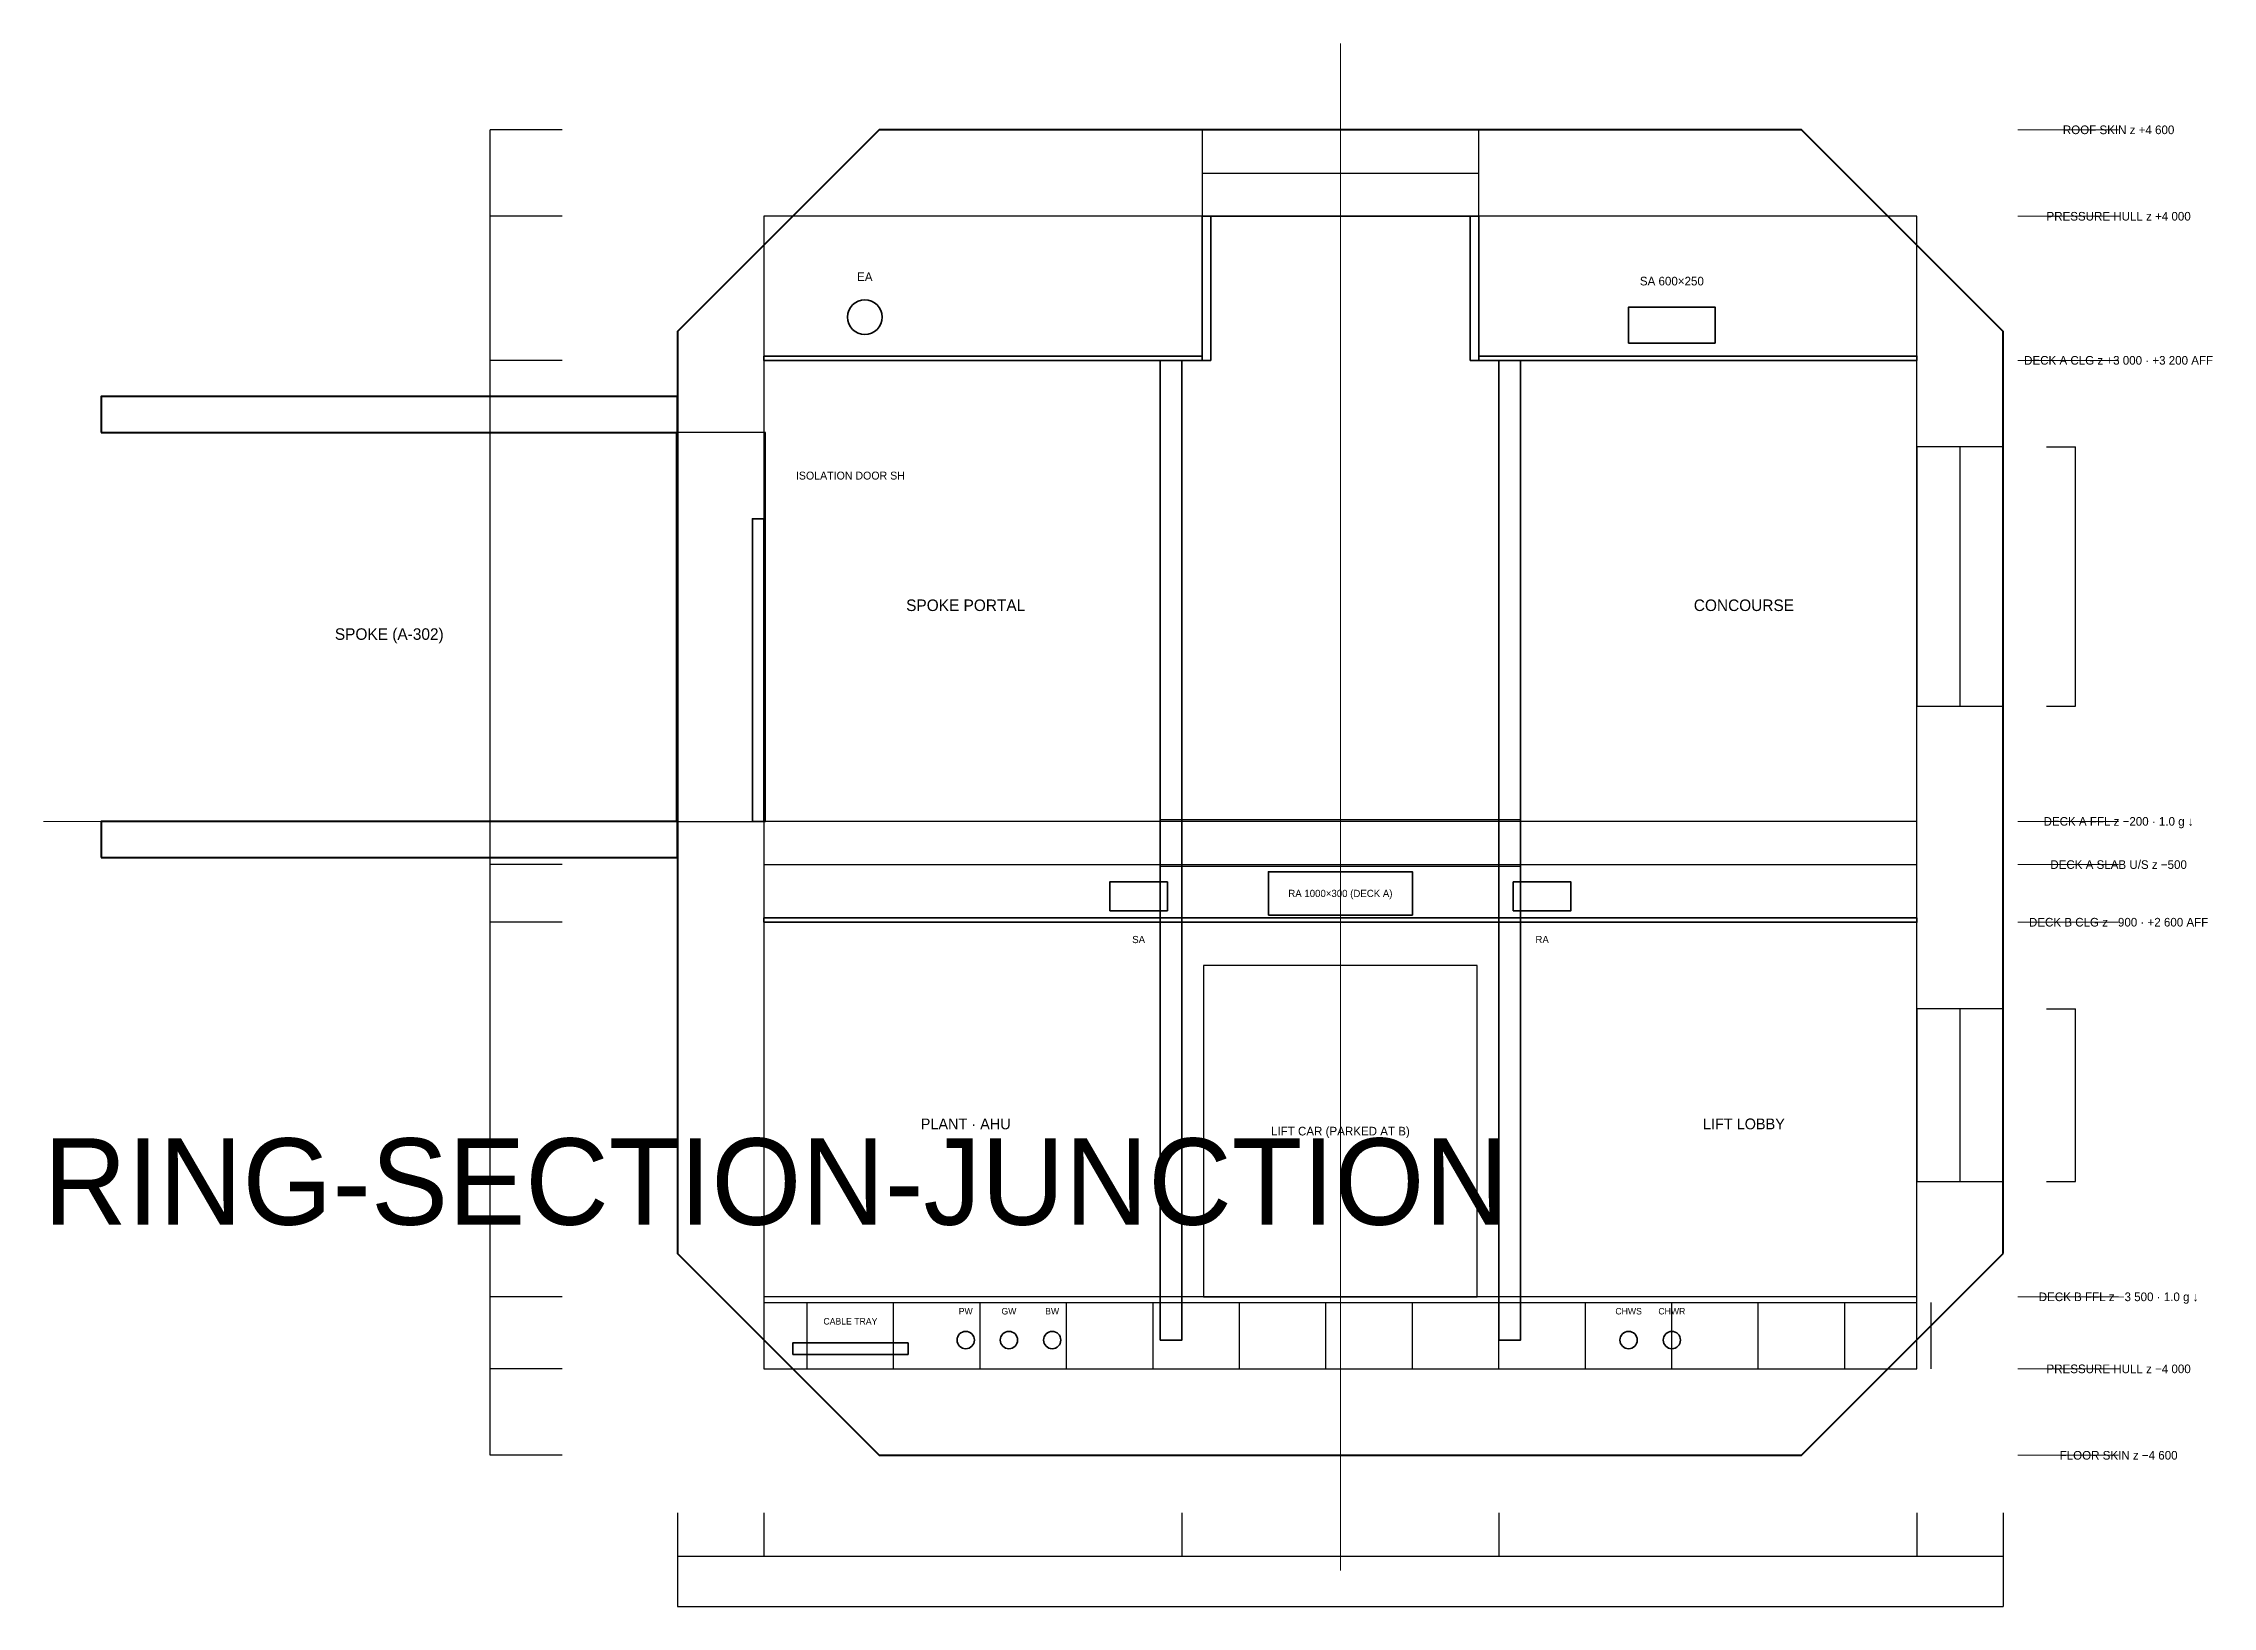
# Model space of a CAD drawing. Header units: millimetres. Extents: x -1300 to 44400, y -5650 to 5350.
# Drawn here: x 15000 to 30052, y -5650 to 5200 of the extents above; entities that cross this region are included whole.
import ezdxf
from ezdxf.enums import TextEntityAlignment as Align

# ---------------------------------------------------------------- set-up
doc = ezdxf.new("R2010")
doc.units = ezdxf.units.MM
doc.linetypes.add('CENTER', pattern=[5.08, 3.175, -0.635, 0.635, -0.635])
doc.linetypes.add('DASHED', pattern=[1.524, 1.27, -0.254])
for name, color, linetype, lineweight in [('A-ANNO-DIMS', 2, 'CONTINUOUS', 18), ('A-ANNO-NOTE', 7, 'CONTINUOUS', 18), ('A-ANNO-TEXT', 7, 'CONTINUOUS', 25), ('A-CNTR', 9, 'CENTER', 13), ('A-DOOR-PRES', 1, 'CONTINUOUS', 35), ('A-EQPM', 30, 'CONTINUOUS', 25), ('A-GLAZ', 5, 'CONTINUOUS', 25), ('A-HIDN', 8, 'DASHED', 18), ('A-POCHE', 7, 'CONTINUOUS', 50), ('A-WALL', 7, 'CONTINUOUS', 35), ('A-WALL-PRHU', 7, 'CONTINUOUS', 70), ('A-WALL-SHFT', 7, 'CONTINUOUS', 35), ('E-POWR', 1, 'CONTINUOUS', 35), ('M-ANNO-TEXT', 7, 'CONTINUOUS', 25), ('M-DUCT-EXHS', 6, 'CONTINUOUS', 35), ('M-DUCT-RETN', 30, 'CONTINUOUS', 35), ('M-DUCT-SUPP', 5, 'CONTINUOUS', 35), ('P-PIPE', 4, 'CONTINUOUS', 35), ('S-STRC', 7, 'CONTINUOUS', 25)]:
    doc.layers.add(name, color=color, linetype=linetype, lineweight=lineweight)
doc.layers.add('A-VOID', color=7, linetype='CONTINUOUS')
doc.styles.add('OpenSansCondensed-Light', font='OpenSansCondensed-Light.ttf')
doc.dimstyles.new('EZDXF', dxfattribs={"dimtxt": 0.25, "dimasz": 0.175, "dimexe": 0.375, "dimexo": 0.125, "dimgap": 0.1, "dimtad": 1, "dimlfac": 100, "dimzin": 12, "dimdsep": 46, "dimtxsty": 'OpenSansCondensed-Light', "dimblk": 'ARCHTICK', "dimcen": 2.5, "dimazin": 3, "dimtfac": 0.5, "dimtmove": 2, "dimatfit": 3})

msp = doc.modelspace()

# ---------------------------------------------------------------- texts
at = {"layer": 'A-ANNO-NOTE'}
for s, height, p in [('ISOLATION DOOR SH', 55, (20600, 2200)), ('LIFT CAR (PARKED AT B)', 60, (24000, -2350)), ('PW', 45, (21400, -3600)), ('GW', 45, (21700, -3600)), ('BW', 45, (22000, -3600)), ('CHWS', 45, (26000, -3600)), ('CHWR', 45, (26300, -3600)), ('CABLE TRAY', 45, (20600, -3670))]:
    msp.add_text(s, height=height, dxfattribs=at).set_placement(p, align=Align.MIDDLE_CENTER)
at = {"layer": 'A-ANNO-TEXT'}
for s, height, p in [('ROOF SKIN z +4 600', 60, (29400, 4600)), ('PRESSURE HULL z +4 000', 60, (29400, 4000)), ('DECK A CLG z +3 000 · +3 200 AFF', 60, (29400, 3000)), ('SPOKE PORTAL', 80, (21400, 1300)), ('CONCOURSE', 80, (26800, 1300)), ('SPOKE (A-302)', 80, (17400, 1100)), ('DECK A FFL z −200 · 1.0 g ↓', 60, (29400, -200)), ('DECK A SLAB U/S z −500', 60, (29400, -500)), ('DECK B CLG z −900 · +2 600 AFF', 60, (29400, -900)), ('PLANT · AHU', 75, (21400, -2300)), ('LIFT LOBBY', 75, (26800, -2300)), ('DECK B FFL z −3 500 · 1.0 g ↓', 60, (29400, -3500)), ('PRESSURE HULL z −4 000', 60, (29400, -4000)), ('FLOOR SKIN z −4 600', 60, (29400, -4600))]:
    msp.add_text(s, height=height, dxfattribs=at).set_placement(p, align=Align.MIDDLE_CENTER)
msp.add_text('RING-SECTION-JUNCTION', height=600, dxfattribs=at).set_placement((15000, -3000))
at = {"layer": 'M-ANNO-TEXT'}
for s, height, p in [('EA', 60, (20700, 3580)), ('SA 600×250', 60, (26300, 3550)), ('RA 1000×300 (DECK A)', 50, (24000, -700)), ('SA', 50, (22600, -1020)), ('RA', 50, (25400, -1020))]:
    msp.add_text(s, height=height, dxfattribs=at).set_placement(p, align=Align.MIDDLE_CENTER)

# ---------------------------------------------------------------- blocks, each defined once
blk = doc.blocks.new('_ARCHTICK')
at = {"color": 0, "linetype": 'BYBLOCK', "const_width": 0.15}
blk.add_lwpolyline([(-0.5, -0.5), (0.5, 0.5)], dxfattribs=at)

# ---------------------------------------------------------------- dimensions: what is measured, and where the dimension line sits
at = {"layer": 'A-ANNO-DIMS'}
for base, p1, p2 in [((18100, 4000), (18600, 4000), (18600, 4600)), ((18100, 3000), (18600, 3000), (18600, 4000)), ((18100, -200), (18600, -200), (18600, 3000)), ((29100, 600), (28900, 600), (28900, 2400)), ((18100, -500), (18600, -500), (18600, -200)), ((18100, -900), (18600, -900), (18600, -500)), ((18100, -3500), (18600, -3500), (18600, -900)), ((29100, -2700), (28900, -2700), (28900, -1500)), ((18100, -4000), (18600, -4000), (18600, -3500)), ((18100, -4600), (18600, -4600), (18600, -4000))]:
    msp.add_linear_dim(base=base, p1=p1, p2=p2, angle=90, dimstyle='EZDXF', dxfattribs=at).render()
for base, p1, p2 in [((19400, -5300), (19400, -5000), (20000, -5000)), ((19400, -5650), (19400, -5000), (28600, -5000)), ((20000, -5300), (20000, -5000), (22900, -5000)), ((22900, -5300), (22900, -5000), (25100, -5000)), ((25100, -5300), (25100, -5000), (28000, -5000)), ((28000, -5300), (28000, -5000), (28600, -5000))]:
    msp.add_linear_dim(base=base, p1=p1, p2=p2, dimstyle='EZDXF', dxfattribs=at).render()

# ---------------------------------------------------------------- linework, layer by layer
at = {"layer": 'A-ANNO-DIMS'}
for p, q in [((28700, 4600), (29400, 4600)), ((28700, 4000), (29400, 4000)), ((28700, 3000), (29400, 3000)), ((28700, -200), (29400, -200)), ((28700, -500), (29400, -500)), ((28700, -900), (29400, -900)), ((28700, -3500), (29400, -3500)), ((28700, -4000), (29400, -4000)), ((28700, -4600), (29400, -4600))]:
    msp.add_line(p, q, dxfattribs=at)
at = {"layer": 'A-CNTR'}
msp.add_line((24000, -5400), (24000, 5200), dxfattribs=at)
at = {"layer": 'A-DOOR-PRES'}
msp.add_lwpolyline([(19920, -200), (20000, -200), (20000, 1900), (19920, 1900)], close=True, dxfattribs=at)
at = {"layer": 'A-EQPM'}
msp.add_lwpolyline([(23050, -3500), (24950, -3500), (24950, -1200), (23050, -1200)], close=True, dxfattribs=at)
at = {"layer": 'A-GLAZ'}
for p, q in [((23040, 4300), (24960, 4300)), ((28300, 600), (28300, 2400)), ((28300, -2700), (28300, -1500))]:
    msp.add_line(p, q, dxfattribs=at)
for points in [[(23040, 4000), (24960, 4000), (24960, 4600), (23040, 4600)], [(28000, 600), (28600, 600), (28600, 2400), (28000, 2400)], [(28000, -2700), (28600, -2700), (28600, -1500), (28000, -1500)]]:
    msp.add_lwpolyline(points, close=True, dxfattribs=at)
at = {"layer": 'A-HIDN'}
msp.add_line((15000, -200), (15400, -200), dxfattribs=at)
at = {"layer": 'A-POCHE'}
msp.add_lwpolyline([(28600, -3200), (28600, 3200), (27200, 4600), (20800, 4600), (19400, 3200), (19400, -3200), (20800, -4600), (27200, -4600)], close=True, dxfattribs=at)
at = {"layer": 'A-VOID'}
for points in [[(20000, -4000), (28000, -4000), (28000, 4000), (20000, 4000)], [(19390, -200), (20010, -200), (20010, 2500), (19390, 2500)], [(22750, -510), (25250, -510), (25250, -190), (22750, -190)]]:
    msp.add_lwpolyline(points, close=True, dxfattribs=at)
at = {"layer": 'A-WALL'}
for points in [[(23040, 3000), (23100, 3000), (23100, 4000), (23040, 4000)], [(24900, 3000), (24960, 3000), (24960, 4000), (24900, 4000)], [(20000, 3000), (23040, 3000), (23040, 3030), (20000, 3030)], [(24960, 3000), (28000, 3000), (28000, 3030), (24960, 3030)], [(20000, -900), (28000, -900), (28000, -870), (20000, -870)]]:
    msp.add_lwpolyline(points, close=True, dxfattribs=at)
at = {"layer": 'A-WALL-PRHU'}
for points in [[(15400, 2500), (19400, 2500), (19400, 2750), (15400, 2750)], [(15400, -450), (19400, -450), (19400, -200), (15400, -200)]]:
    msp.add_lwpolyline(points, close=True, dxfattribs=at)
at = {"layer": 'A-WALL-SHFT'}
for points in [[(22750, -3800), (22900, -3800), (22900, 3000), (22750, 3000)], [(25100, -3800), (25250, -3800), (25250, 3000), (25100, 3000)]]:
    msp.add_lwpolyline(points, close=True, dxfattribs=at)
at = {"layer": 'E-POWR'}
msp.add_lwpolyline([(20200, -3900), (21000, -3900), (21000, -3820), (20200, -3820)], close=True, dxfattribs=at)
at = {"layer": 'M-DUCT-EXHS'}
msp.add_circle((20700, 3300), 120, dxfattribs=at)
at = {"layer": 'M-DUCT-RETN'}
for points in [[(23500, -850), (24500, -850), (24500, -550), (23500, -550)], [(25200, -820), (25600, -820), (25600, -620), (25200, -620)]]:
    msp.add_lwpolyline(points, close=True, dxfattribs=at)
at = {"layer": 'M-DUCT-SUPP'}
for points in [[(26000, 3120), (26600, 3120), (26600, 3370), (26000, 3370)], [(22400, -820), (22800, -820), (22800, -620), (22400, -620)]]:
    msp.add_lwpolyline(points, close=True, dxfattribs=at)
at = {"layer": 'P-PIPE'}
for centre in [(21400, -3800), (21700, -3800), (22000, -3800), (26000, -3800), (26300, -3800)]:
    msp.add_circle(centre, 60, dxfattribs=at)
at = {"layer": 'S-STRC'}
for p, q in [((20300, -4000), (20300, -3540)), ((20900, -4000), (20900, -3540)), ((21500, -4000), (21500, -3540)), ((22100, -4000), (22100, -3540)), ((22700, -4000), (22700, -3540)), ((23300, -4000), (23300, -3540)), ((23900, -4000), (23900, -3540)), ((24500, -4000), (24500, -3540)), ((25100, -4000), (25100, -3540)), ((25700, -4000), (25700, -3540)), ((26300, -4000), (26300, -3540)), ((26900, -4000), (26900, -3540)), ((27500, -4000), (27500, -3540)), ((28100, -4000), (28100, -3540))]:
    msp.add_line(p, q, dxfattribs=at)
for points in [[(20000, -500), (28000, -500), (28000, -200), (20000, -200)], [(20000, -3540), (28000, -3540), (28000, -3500), (20000, -3500)]]:
    msp.add_lwpolyline(points, close=True, dxfattribs=at)

msp.set_redraw_order([(e.dxf.handle, doc.entitydb.next_handle()) for e in msp.query("TEXT MTEXT ATTDEF DIMENSION ARC_DIMENSION")])  # texts and dimensions are drawn at this point

doc.saveas('drawing.dxf')
